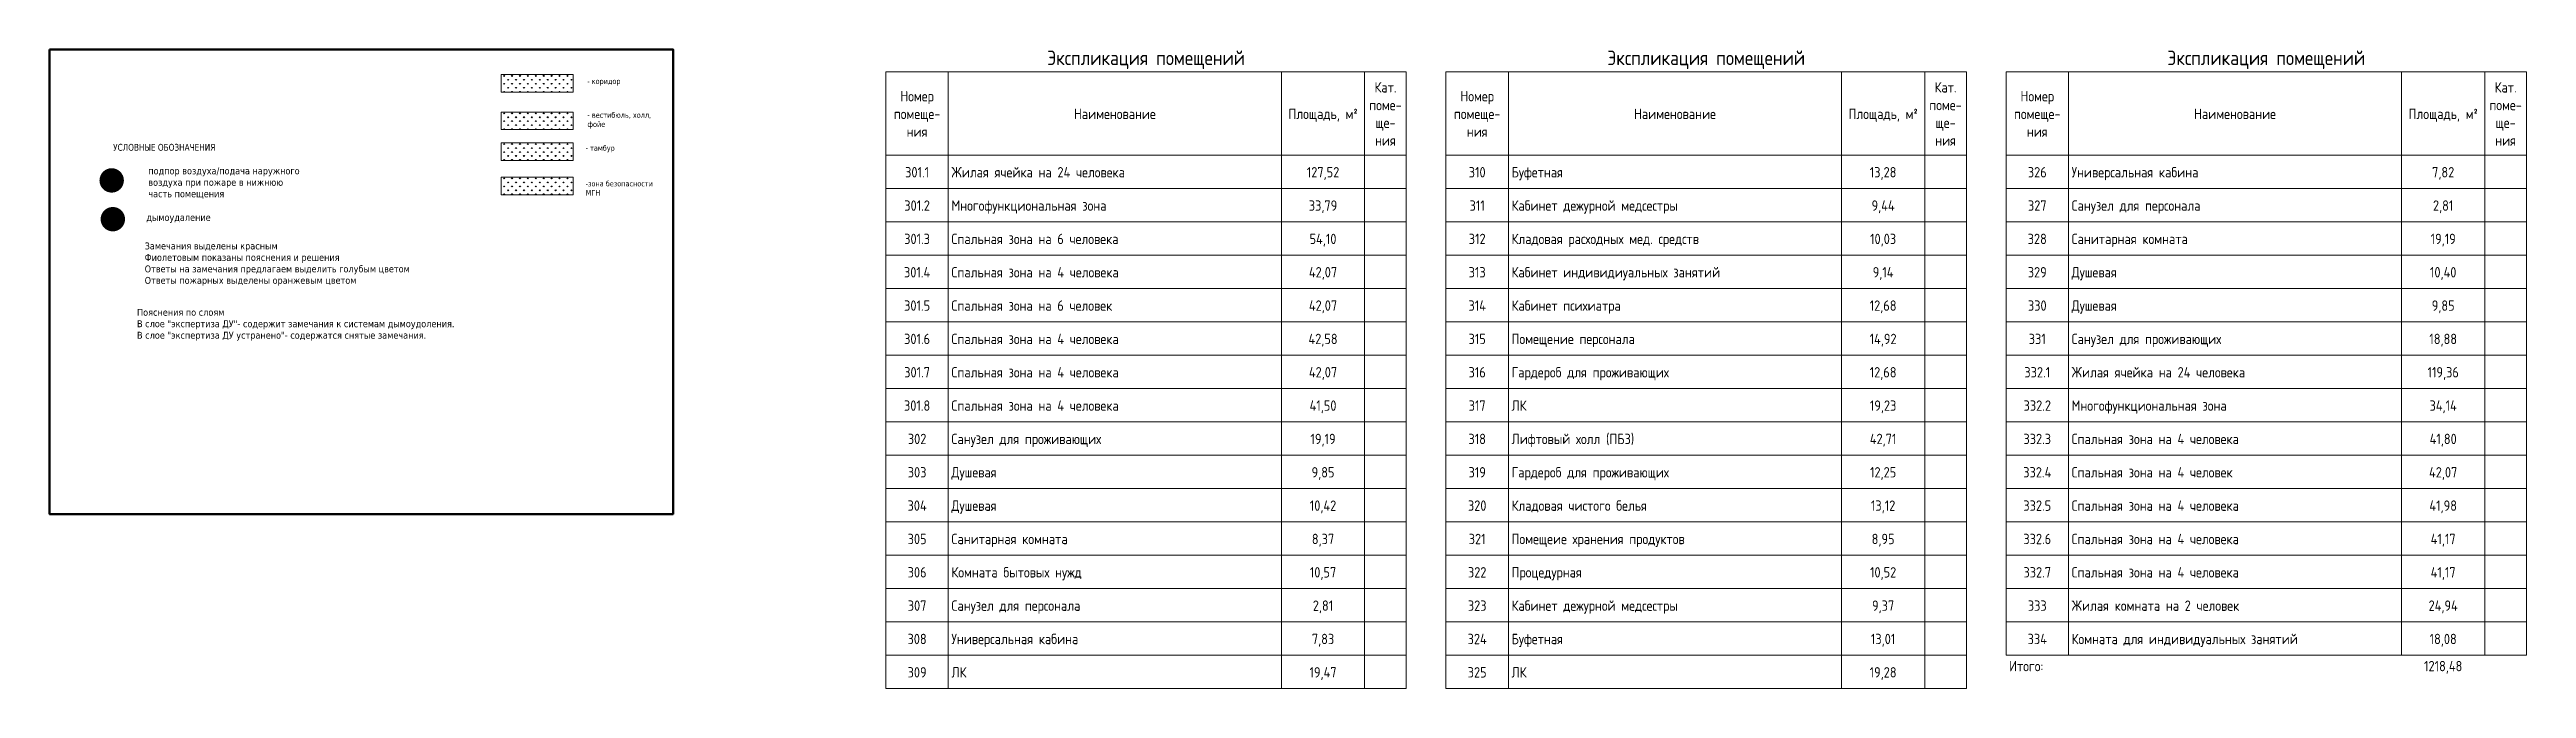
# Model space of a CAD drawing. Header units: millimetres. Extents: x -515342 to 330399, y -224905 to 507333.
# Drawn here: x -192261 to -132766, y 258049 to 273419 of the extents above; entities that cross this region are included whole.
import ezdxf

# ---------------------------------------------------------------- set-up
doc = ezdxf.new("R2010")
doc.units = ezdxf.units.MM
for name, color, linetype, lineweight in [('Графика', 7, 'Continuous', 0), ('Линии', 7, 'Continuous', 0), ('экспертиза ДУ', 1, 'Continuous', 0), ('экспертиза условные обозначения', 1, 'Continuous', 0)]:
    doc.layers.add(name, color=color, linetype=linetype, lineweight=lineweight)
doc.styles.add('GOST Common_5', font='', dxfattribs={"width": 0.9, "height": 3.5})
doc.styles.add('GOST Common_8', font='', dxfattribs={"width": 0.9, "height": 3.5})
doc.styles.add('ЭКСПЕРТИЗА', font='tahoma.ttf')
doc.styles.get('GOST Common_5').set_extended_font_data('GOST Common')
doc.styles.get('GOST Common_8').set_extended_font_data('GOST Common')

msp = doc.modelspace()

# ---------------------------------------------------------------- texts
at = {"layer": 'Графика', "line_spacing_factor": 1.022761}
for s, insert, char_height, width, attachment_point, style in [('Экспликация помещений', (-165922.4703, 273392.8689), 350, 5600.436028, 2, 'GOST Common_8'), ('Экспликация помещений', (-152469.5667, 273392.8689), 350, 5600.436028, 2, 'GOST Common_8'), ('Экспликация помещений', (-139016.6632, 273392.8689), 350, 5600.436028, 2, 'GOST Common_8'), ('Кат.\\Pпоме-\\Pще-\\Pния', (-160172.6721, 272633.5357), 250, 962.446919, 2, 'GOST Common_5'), ('Кат.\\Pпоме-\\Pще-\\Pния', (-146719.7685, 272633.5357), 250, 962.446919, 2, 'GOST Common_5'), ('Кат.\\Pпоме-\\Pще-\\Pния', (-133266.8649, 272633.5357), 250, 962.446919, 2, 'GOST Common_5'), ('Номер\\Pпомеще-\\Pния', (-171422.6721, 272420.4605), 250, 1418.025241, 2, 'GOST Common_5'), ('Наименование', (-166672.6721, 271994.3101), 250, 2353.318486, 2, 'GOST Common_5'), ('Площадь, м\\fGOST Common|b0|i0|c238|p34|;\\W.9;²', (-161672.6721, 271994.3101), 250, 2009.371938, 2, 'GOST Common_5'), ('Номер\\Pпомеще-\\Pния', (-157969.7685, 272420.4605), 250, 1418.025241, 2, 'GOST Common_5'), ('Наименование', (-153219.7685, 271994.3101), 250, 2353.318486, 2, 'GOST Common_5'), ('Площадь, м\\fGOST Common|b0|i0|c238|p34|;\\W.9;²', (-148219.7685, 271994.3101), 250, 2009.371938, 2, 'GOST Common_5'), ('Номер\\Pпомеще-\\Pния', (-144516.8649, 272420.4605), 250, 1418.025241, 2, 'GOST Common_5'), ('Наименование', (-139766.8649, 271994.3101), 250, 2353.318486, 2, 'GOST Common_5'), ('Площадь, м\\fGOST Common|b0|i0|c238|p34|;\\W.9;²', (-134766.8649, 271994.3101), 250, 2009.371938, 2, 'GOST Common_5'), ('301.1', (-171422.6721, 270591.0889), 250, 727.115071, 2, 'GOST Common_5'), ('Жилая ячейка на 24 человека', (-170597.6721, 270591.0889), 250, 4893.69562, 1, 'GOST Common_5'), ('127,52', (-161672.6721, 270591.0889), 250, 977.532294, 2, 'GOST Common_5'), ('310', (-157969.7685, 270591.0889), 250, 509.885672, 2, 'GOST Common_5'), ('Буфетная', (-157144.7685, 270591.0889), 250, 1659.39124, 1, 'GOST Common_5'), ('13,28', (-148219.7685, 270591.0889), 250, 790.473645, 2, 'GOST Common_5'), ('326', (-144516.8649, 270591.0889), 250, 561.175947, 2, 'GOST Common_5'), ('Универсальная кабина', (-143691.8649, 270591.0889), 250, 3759.275427, 1, 'GOST Common_5'), ('7,82', (-134766.8649, 270591.0889), 250, 654.705271, 2, 'GOST Common_5'), ('301.2', (-171422.6721, 269789.2482), 250, 778.405345, 2, 'GOST Common_5'), ('Многофункциональная зона', (-170597.6721, 269789.2482), 250, 4601.039347, 1, 'GOST Common_5'), ('33,79', (-161672.6721, 269789.2482), 250, 841.76392, 2, 'GOST Common_5'), ('311', (-157969.7685, 269789.2482), 250, 458.595397, 2, 'GOST Common_5'), ('Кабинет дежурной медсестры', (-157144.7685, 269789.2482), 250, 4899.72977, 1, 'GOST Common_5'), ('9,44', (-148219.7685, 269789.2482), 250, 709.012621, 2, 'GOST Common_5'), ('327', (-144516.8649, 269789.2482), 250, 561.175947, 2, 'GOST Common_5'), ('Санузел для персонала', (-143691.8649, 269789.2482), 250, 3786.429102, 1, 'GOST Common_5'), ('2,81', (-134766.8649, 269789.2482), 250, 603.414996, 2, 'GOST Common_5'), ('301.3', (-171422.6721, 268987.4075), 250, 778.405345, 2, 'GOST Common_5'), ('Спальная зона на 6 человека', (-170597.6721, 268987.4075), 250, 4800.166295, 1, 'GOST Common_5'), ('54,10', (-161672.6721, 268987.4075), 250, 817.62732, 2, 'GOST Common_5'), ('312', (-157969.7685, 268987.4075), 250, 509.885672, 2, 'GOST Common_5'), ('Кладовая расходных мед. средств', (-157144.7685, 268987.4075), 250, 5557.452116, 1, 'GOST Common_5'), ('10,03', (-148219.7685, 268987.4075), 250, 790.473645, 2, 'GOST Common_5'), ('328', (-144516.8649, 268987.4075), 250, 561.175947, 2, 'GOST Common_5'), ('Санитарная комната', (-143691.8649, 268987.4075), 250, 3545.063103, 1, 'GOST Common_5'), ('19,19', (-134766.8649, 268987.4075), 250, 739.18337, 2, 'GOST Common_5'), ('301.4', (-171422.6721, 268185.5669), 250, 805.55902, 2, 'GOST Common_5'), ('Спальная зона на 4 человека', (-170597.6721, 268185.5669), 250, 4827.31997, 1, 'GOST Common_5'), ('42,07', (-161672.6721, 268185.5669), 250, 868.917595, 2, 'GOST Common_5'), ('313', (-157969.7685, 268185.5669), 250, 509.885672, 2, 'GOST Common_5'), ('Кабинет индивидиуальных занятий', (-157144.7685, 268185.5669), 250, 5844.074239, 1, 'GOST Common_5'), ('9,14', (-148219.7685, 268185.5669), 250, 630.568671, 2, 'GOST Common_5'), ('329', (-144516.8649, 268185.5669), 250, 561.175947, 2, 'GOST Common_5'), ('Душевая', (-143691.8649, 268185.5669), 250, 1445.178916, 1, 'GOST Common_5'), ('10,40', (-134766.8649, 268185.5669), 250, 817.62732, 2, 'GOST Common_5'), ('301.5', (-171422.6721, 267383.7262), 250, 778.405345, 2, 'GOST Common_5'), ('Спальная зона на 6 человек', (-170597.6721, 267383.7262), 250, 4585.953972, 1, 'GOST Common_5'), ('42,07', (-161672.6721, 267383.7262), 250, 868.917595, 2, 'GOST Common_5'), ('314', (-157969.7685, 267383.7262), 250, 537.039347, 2, 'GOST Common_5'), ('Кабинет психиатра', (-157144.7685, 267383.7262), 250, 3279.560505, 1, 'GOST Common_5'), ('12,68', (-148219.7685, 267383.7262), 250, 790.473645, 2, 'GOST Common_5'), ('330', (-144516.8649, 267383.7262), 250, 561.175947, 2, 'GOST Common_5'), ('Душевая', (-143691.8649, 267383.7262), 250, 1445.178916, 1, 'GOST Common_5'), ('9,85', (-134766.8649, 267383.7262), 250, 654.705271, 2, 'GOST Common_5'), ('301.6', (-171422.6721, 266581.8855), 250, 778.405345, 2, 'GOST Common_5'), ('Спальная зона на 4 человека', (-170597.6721, 266581.8855), 250, 4827.31997, 1, 'GOST Common_5'), ('42,58', (-161672.6721, 266581.8855), 250, 868.917595, 2, 'GOST Common_5'), ('315', (-157969.7685, 266581.8855), 250, 509.885672, 2, 'GOST Common_5'), ('Помещение персонала', (-157144.7685, 266581.8855), 250, 3626.524128, 1, 'GOST Common_5'), ('14,92', (-148219.7685, 266581.8855), 250, 817.62732, 2, 'GOST Common_5'), ('331', (-144516.8649, 266581.8855), 250, 509.885672, 2, 'GOST Common_5'), ('Санузел для проживающих', (-143691.8649, 266581.8855), 250, 4335.536748, 1, 'GOST Common_5'), ('18,88', (-134766.8649, 266581.8855), 250, 790.473645, 2, 'GOST Common_5'), ('301.7', (-171422.6721, 265780.0448), 250, 778.405345, 2, 'GOST Common_5'), ('Спальная зона на 4 человека', (-170597.6721, 265780.0448), 250, 4827.31997, 1, 'GOST Common_5'), ('42,07', (-161672.6721, 265780.0448), 250, 868.917595, 2, 'GOST Common_5'), ('316', (-157969.7685, 265780.0448), 250, 509.885672, 2, 'GOST Common_5'), ('Гардероб для проживающих', (-157144.7685, 265780.0448), 250, 4534.663697, 1, 'GOST Common_5'), ('12,68', (-148219.7685, 265780.0448), 250, 790.473645, 2, 'GOST Common_5'), ('332.1', (-144516.8649, 265780.0448), 250, 778.405345, 2, 'GOST Common_5'), ('Жилая ячейка на 24 человека', (-143691.8649, 265780.0448), 250, 4893.69562, 1, 'GOST Common_5'), ('119,36', (-134766.8649, 265780.0448), 250, 926.242019, 2, 'GOST Common_5'), ('301.8', (-171422.6721, 264978.2041), 250, 778.405345, 2, 'GOST Common_5'), ('Спальная зона на 4 человека', (-170597.6721, 264978.2041), 250, 4827.31997, 1, 'GOST Common_5'), ('41,50', (-161672.6721, 264978.2041), 250, 817.62732, 2, 'GOST Common_5'), ('317', (-157969.7685, 264978.2041), 250, 509.885672, 2, 'GOST Common_5'), ('ЛК', (-157144.7685, 264978.2041), 250, 428.424647, 1, 'GOST Common_5'), ('19,23', (-148219.7685, 264978.2041), 250, 790.473645, 2, 'GOST Common_5'), ('332.2', (-144516.8649, 264978.2041), 250, 829.69562, 2, 'GOST Common_5'), ('Многофункциональная зона', (-143691.8649, 264978.2041), 250, 4601.039347, 1, 'GOST Common_5'), ('34,14', (-134766.8649, 264978.2041), 250, 844.780995, 2, 'GOST Common_5'), ('302', (-171422.6721, 264176.3635), 250, 561.175947, 2, 'GOST Common_5'), ('Санузел для проживающих', (-170597.6721, 264176.3635), 250, 4335.536748, 1, 'GOST Common_5'), ('19,19', (-161672.6721, 264176.3635), 250, 739.18337, 2, 'GOST Common_5'), ('318', (-157969.7685, 264176.3635), 250, 509.885672, 2, 'GOST Common_5'), ('Лифтовый холл (ПБЗ)', (-157144.7685, 264176.3635), 250, 3442.482554, 1, 'GOST Common_5'), ('42,71', (-148219.7685, 264176.3635), 250, 817.62732, 2, 'GOST Common_5'), ('332.3', (-144516.8649, 264176.3635), 250, 829.69562, 2, 'GOST Common_5'), ('Спальная зона на 4 человека', (-143691.8649, 264176.3635), 250, 4827.31997, 1, 'GOST Common_5'), ('41,80', (-134766.8649, 264176.3635), 250, 817.62732, 2, 'GOST Common_5'), ('303', (-171422.6721, 263374.5228), 250, 561.175947, 2, 'GOST Common_5'), ('Душевая', (-170597.6721, 263374.5228), 250, 1445.178916, 1, 'GOST Common_5'), ('9,85', (-161672.6721, 263374.5228), 250, 654.705271, 2, 'GOST Common_5'), ('319', (-157969.7685, 263374.5228), 250, 509.885672, 2, 'GOST Common_5'), ('Гардероб для проживающих', (-157144.7685, 263374.5228), 250, 4534.663697, 1, 'GOST Common_5'), ('12,25', (-148219.7685, 263374.5228), 250, 790.473645, 2, 'GOST Common_5'), ('332.4', (-144516.8649, 263374.5228), 250, 856.849295, 2, 'GOST Common_5'), ('Спальная зона на 4 человек', (-143691.8649, 263374.5228), 250, 4613.107647, 1, 'GOST Common_5'), ('42,07', (-134766.8649, 263374.5228), 250, 868.917595, 2, 'GOST Common_5'), ('304', (-171422.6721, 262572.6821), 250, 588.329621, 2, 'GOST Common_5'), ('Душевая', (-170597.6721, 262572.6821), 250, 1445.178916, 1, 'GOST Common_5'), ('10,42', (-161672.6721, 262572.6821), 250, 817.62732, 2, 'GOST Common_5'), ('320', (-157969.7685, 262572.6821), 250, 561.175947, 2, 'GOST Common_5'), ('Кладовая чистого белья', (-157144.7685, 262572.6821), 250, 4039.8634, 1, 'GOST Common_5'), ('13,12', (-148219.7685, 262572.6821), 250, 739.18337, 2, 'GOST Common_5'), ('332.5', (-144516.8649, 262572.6821), 250, 829.69562, 2, 'GOST Common_5'), ('Спальная зона на 4 человека', (-143691.8649, 262572.6821), 250, 4827.31997, 1, 'GOST Common_5'), ('41,98', (-134766.8649, 262572.6821), 250, 817.62732, 2, 'GOST Common_5'), ('305', (-171422.6721, 261770.8414), 250, 561.175947, 2, 'GOST Common_5'), ('Санитарная комната', (-170597.6721, 261770.8414), 250, 3545.063103, 1, 'GOST Common_5'), ('8,37', (-161672.6721, 261770.8414), 250, 654.705271, 2, 'GOST Common_5'), ('321', (-157969.7685, 261770.8414), 250, 509.885672, 2, 'GOST Common_5'), ('Помещеие хранения продуктов', (-157144.7685, 261770.8414), 250, 5080.754269, 1, 'GOST Common_5'), ('8,95', (-148219.7685, 261770.8414), 250, 654.705271, 2, 'GOST Common_5'), ('332.6', (-144516.8649, 261770.8414), 250, 829.69562, 2, 'GOST Common_5'), ('Спальная зона на 4 человека', (-143691.8649, 261770.8414), 250, 4827.31997, 1, 'GOST Common_5'), ('41,17', (-134766.8649, 261770.8414), 250, 766.337045, 2, 'GOST Common_5'), ('306', (-171422.6721, 260969.0008), 250, 561.175947, 2, 'GOST Common_5'), ('Комната бытовых нужд', (-170597.6721, 260969.0008), 250, 3879.958426, 1, 'GOST Common_5'), ('10,57', (-161672.6721, 260969.0008), 250, 790.473645, 2, 'GOST Common_5'), ('322', (-157969.7685, 260969.0008), 250, 561.175947, 2, 'GOST Common_5'), ('Процедурная', (-157144.7685, 260969.0008), 250, 2139.106162, 1, 'GOST Common_5'), ('10,52', (-148219.7685, 260969.0008), 250, 790.473645, 2, 'GOST Common_5'), ('332.7', (-144516.8649, 260969.0008), 250, 829.69562, 2, 'GOST Common_5'), ('Спальная зона на 4 человека', (-143691.8649, 260969.0008), 250, 4827.31997, 1, 'GOST Common_5'), ('41,17', (-134766.8649, 260969.0008), 250, 766.337045, 2, 'GOST Common_5'), ('307', (-171422.6721, 260167.1601), 250, 561.175947, 2, 'GOST Common_5'), ('Санузел для персонала', (-170597.6721, 260167.1601), 250, 3786.429102, 1, 'GOST Common_5'), ('2,81', (-161672.6721, 260167.1601), 250, 603.414996, 2, 'GOST Common_5'), ('323', (-157969.7685, 260167.1601), 250, 561.175947, 2, 'GOST Common_5'), ('Кабинет дежурной медсестры', (-157144.7685, 260167.1601), 250, 4899.72977, 1, 'GOST Common_5'), ('9,37', (-148219.7685, 260167.1601), 250, 654.705271, 2, 'GOST Common_5'), ('333', (-144516.8649, 260167.1601), 250, 561.175947, 2, 'GOST Common_5'), ('Жилая комната на 2 человек', (-143691.8649, 260167.1601), 250, 4760.944321, 1, 'GOST Common_5'), ('24,94', (-134766.8649, 260167.1601), 250, 896.071269, 2, 'GOST Common_5'), ('308', (-171422.6721, 259365.3194), 250, 561.175947, 2, 'GOST Common_5'), ('Универсальная кабина', (-170597.6721, 259365.3194), 250, 3759.275427, 1, 'GOST Common_5'), ('7,83', (-161672.6721, 259365.3194), 250, 654.705271, 2, 'GOST Common_5'), ('324', (-157969.7685, 259365.3194), 250, 588.329621, 2, 'GOST Common_5'), ('Буфетная', (-157144.7685, 259365.3194), 250, 1659.39124, 1, 'GOST Common_5'), ('13,01', (-148219.7685, 259365.3194), 250, 739.18337, 2, 'GOST Common_5'), ('334', (-144516.8649, 259365.3194), 250, 588.329621, 2, 'GOST Common_5'), ('Комната для индивидуальных занятий', (-143691.8649, 259365.3194), 250, 6366.028211, 1, 'GOST Common_5'), ('18,08', (-134766.8649, 259365.3194), 250, 790.473645, 2, 'GOST Common_5'), ('309', (-171422.6721, 258563.4787), 250, 561.175947, 2, 'GOST Common_5'), ('ЛК', (-170597.6721, 258563.4787), 250, 428.424647, 1, 'GOST Common_5'), ('19,47', (-161672.6721, 258563.4787), 250, 817.62732, 2, 'GOST Common_5'), ('325', (-157969.7685, 258563.4787), 250, 561.175947, 2, 'GOST Common_5'), ('ЛК', (-157144.7685, 258563.4787), 250, 428.424647, 1, 'GOST Common_5'), ('19,28', (-148219.7685, 258563.4787), 250, 790.473645, 2, 'GOST Common_5'), ('Итого:', (-145191.8649, 258713.8239), 250, 1098.215293, 1, 'GOST Common_5'), ('1218,48', (-134766.8649, 258713.8239), 250, 1140.454343, 2, 'GOST Common_5')]:
    msp.add_mtext(s, dxfattribs=dict(at, insert=insert, char_height=char_height, width=width, attachment_point=attachment_point, style=style))
at = {"layer": 'экспертиза условные обозначения', "color": 1, "ltscale": 100, "char_height": 132.418295, "attachment_point": 1}
for s, insert, width in [('{\\fTahoma|b0|i0|c204|p32;- коридор}', (-179345.6496, 272721.3495), 1727.46843), ('{\\fTahoma|b0|i0|c204|p34;- вестибюль, холл, \\Pфойе}', (-179340.7513, 271908.5373), 2874.88981), ('{\\fTahoma|b0|i0|c204|p32;- тамбур}', (-179383.3095, 271114.5754), 1727.46843), ('{\\fTahoma|b0|i0|c204|p34;-зона безопасности МГН}', (-179383.3095, 270259.2886), 1727.46843)]:
    msp.add_mtext(s, dxfattribs=dict(at, insert=insert, width=width))
at = {"layer": 'экспертиза условные обозначения', "ltscale": 100, "insert": (-190733.8846, 271149.0293), "char_height": 165.522868, "width": 13060.842646, "attachment_point": 1, "style": 'ЭКСПЕРТИЗА'}
msp.add_mtext('{\\fTahoma|b0|i0|c204|p32;\\W0.9;\\C9;УСЛОВНЫЕ ОБОЗНАЧЕНИЯ}', dxfattribs=at)
at = {"layer": 'экспертиза условные обозначения', "color": 1, "ltscale": 100, "char_height": 165.522868, "attachment_point": 1, "style": 'ЭКСПЕРТИЗА'}
for s, insert, width in [('подпор воздуха/подача наружного воздуха при пожаре в нижнюю часть помещения ', (-189889.6656, 270582.1418), 3735.37303), ('дымоудаление  ', (-189936.5238, 269462.3236), 3640.242005), ('{\\fTahoma|b0|i0|c204|p32;Замечания выделены красным\\P\\C6;Фиолетовым показаны пояснения и решения\\C2;\\P\\C4;Ответы на замечания предлагаем выделить голубым цветом\\P\\C30;Ответы пожарных выделены оранжевым цветом}', (-189976.2959, 268776.2395), 7259.305162), ('{\\C7;Пояснения по слоям\\P}В слое "экспертиза ДУ"- содержит замечания к системам дымоудоления.\\P{\\C3;В слое "экспертиза ДУ устранено"- содержатся снятые замечания.}', (-190159.921, 267180.7497), 7259.305162)]:
    msp.add_mtext(s, dxfattribs=dict(at, insert=insert, width=width))

# ---------------------------------------------------------------- hatches: boundary and pattern name
at = {"layer": 'экспертиза ДУ', "lineweight": 0}
h = msp.add_hatch(color=5, dxfattribs=at)
edge = h.paths.add_edge_path()
edge.add_arc((-190768.4388, 270269.5341), 293.5661, 0, 360)
h = msp.add_hatch(color=30, dxfattribs=at)
edge = h.paths.add_edge_path()
edge.add_arc((-190741.2029, 269337.6013), 293.5661, 0, 360)
at = {"layer": 'экспертиза условные обозначения', "lineweight": 0}
h = msp.add_hatch(dxfattribs=at)
h.set_pattern_fill('GRASS', color=3, scale=5.296732, style=0)
h.set_pattern_definition([(90, (-115796.43, 285234.77), (-95.13202, 95.13202), [25.22569, -165.03835]), (45, (-115796.43, 285234.77), (-95.13202, 95.13202), [25.22569, -109.3113]), (135, (-115796.43, 285234.77), (-95.13202, -95.13202), [25.22569, -109.3113])])
h.paths.add_polyline_path([(-181412.4736, 272814.476), (-179684.7827, 272814.476), (-179684.7827, 272391.8107), (-181412.4736, 272391.8107)])
h = msp.add_hatch(dxfattribs=at)
h.set_pattern_fill('GRASS', color=6, scale=5.296732, style=0)
h.set_pattern_definition([(90, (-115796.43, 284335.56), (-95.13202, 95.13202), [25.22569, -165.03835]), (45, (-115796.43, 284335.56), (-95.13202, 95.13202), [25.22569, -109.3113]), (135, (-115796.43, 284335.56), (-95.13202, -95.13202), [25.22569, -109.3113])])
h.paths.add_polyline_path([(-181412.4736, 271915.2636), (-179684.7827, 271915.2636), (-179684.7827, 271492.5983), (-181412.4736, 271492.5983)])
h = msp.add_hatch(dxfattribs=at)
h.set_pattern_fill('GRASS', color=4, scale=5.296732, style=0)
h.set_pattern_definition([(90, (-115796.43, 283595.56), (-95.13202, 95.13202), [25.22569, -165.03835]), (45, (-115796.43, 283595.56), (-95.13202, 95.13202), [25.22569, -109.3113]), (135, (-115796.43, 283595.56), (-95.13202, -95.13202), [25.22569, -109.3113])])
h.paths.add_polyline_path([(-181412.4736, 271175.27), (-179684.7827, 271175.27), (-179684.7827, 270752.6048), (-181412.4736, 270752.6048)])
h = msp.add_hatch(dxfattribs=at)
h.set_pattern_fill('GRASS', color=30, scale=5.296732, style=0)
h.set_pattern_definition([(90, (-115796.43, 282769.4), (-95.13202, 95.13202), [25.22569, -165.03835]), (45, (-115796.43, 282769.4), (-95.13202, 95.13202), [25.22569, -109.3113]), (135, (-115796.43, 282769.4), (-95.13202, -95.13202), [25.22569, -109.3113])])
h.paths.add_polyline_path([(-181412.4736, 270349.1033), (-179684.7827, 270349.1033), (-179684.7827, 269926.438), (-181412.4736, 269926.438)])

# ---------------------------------------------------------------- linework, layer by layer
at = {"layer": 'Линии'}
for p, q in [((-172172.6721, 272882.979), (-172172.6721, 270878.3773)), ((-172172.6721, 272882.979), (-159672.2685, 272882.979)), ((-170672.6721, 272882.979), (-170672.6721, 270878.3773)), ((-162672.6721, 272882.979), (-162672.6721, 270878.3773)), ((-160672.6721, 272882.979), (-160672.6721, 270878.3773)), ((-159672.6721, 272882.979), (-159672.6721, 270878.3773)), ((-158719.7685, 272882.979), (-158719.7685, 270878.3773)), ((-158719.7685, 272882.979), (-146219.3649, 272882.979)), ((-157219.7685, 272882.979), (-157219.7685, 270878.3773)), ((-149219.7685, 272882.979), (-149219.7685, 270878.3773)), ((-147219.7685, 272882.979), (-147219.7685, 270878.3773)), ((-146219.7685, 272882.979), (-146219.7685, 270878.3773)), ((-145266.8649, 272882.979), (-145266.8649, 270878.3773)), ((-145266.8649, 272882.979), (-132766.4614, 272882.979)), ((-143766.8649, 272882.979), (-143766.8649, 270878.3773)), ((-135766.8649, 272882.979), (-135766.8649, 270878.3773)), ((-133766.8649, 272882.979), (-133766.8649, 270878.3773)), ((-132766.8649, 272882.979), (-132766.8649, 270878.3773)), ((-170672.6721, 270878.3773), (-172172.6721, 270878.3773)), ((-172172.6721, 270878.3773), (-172172.6721, 270076.5367)), ((-162672.6721, 270878.3773), (-170672.6721, 270878.3773)), ((-170672.6721, 270878.3773), (-170672.6721, 270076.5367)), ((-160672.6721, 270878.3773), (-162672.6721, 270878.3773)), ((-162672.6721, 270878.3773), (-162672.6721, 270076.5367)), ((-159672.6721, 270878.3773), (-160672.6721, 270878.3773)), ((-160672.6721, 270878.3773), (-160672.6721, 270076.5367)), ((-159672.6721, 270878.3773), (-159672.6721, 270076.5367)), ((-157219.7685, 270878.3773), (-158719.7685, 270878.3773)), ((-158719.7685, 270878.3773), (-158719.7685, 270076.5367)), ((-149219.7685, 270878.3773), (-157219.7685, 270878.3773)), ((-157219.7685, 270878.3773), (-157219.7685, 270076.5367)), ((-147219.7685, 270878.3773), (-149219.7685, 270878.3773)), ((-149219.7685, 270878.3773), (-149219.7685, 270076.5367)), ((-146219.7685, 270878.3773), (-147219.7685, 270878.3773)), ((-147219.7685, 270878.3773), (-147219.7685, 270076.5367)), ((-146219.7685, 270878.3773), (-146219.7685, 270076.5367)), ((-143766.8649, 270878.3773), (-145266.8649, 270878.3773)), ((-145266.8649, 270878.3773), (-145266.8649, 270076.5367)), ((-135766.8649, 270878.3773), (-143766.8649, 270878.3773)), ((-143766.8649, 270878.3773), (-143766.8649, 270076.5367)), ((-133766.8649, 270878.3773), (-135766.8649, 270878.3773)), ((-135766.8649, 270878.3773), (-135766.8649, 270076.5367)), ((-132766.8649, 270878.3773), (-133766.8649, 270878.3773)), ((-133766.8649, 270878.3773), (-133766.8649, 270076.5367)), ((-132766.8649, 270878.3773), (-132766.8649, 270076.5367)), ((-170672.6721, 270076.5367), (-172172.6721, 270076.5367)), ((-172172.6721, 270076.5367), (-172172.6721, 269274.696)), ((-162672.6721, 270076.5367), (-170672.6721, 270076.5367)), ((-170672.6721, 270076.5367), (-170672.6721, 269274.696)), ((-160672.6721, 270076.5367), (-162672.6721, 270076.5367)), ((-162672.6721, 270076.5367), (-162672.6721, 269274.696)), ((-159672.6721, 270076.5367), (-160672.6721, 270076.5367)), ((-160672.6721, 270076.5367), (-160672.6721, 269274.696)), ((-159672.6721, 270076.5367), (-159672.6721, 269274.696)), ((-157219.7685, 270076.5367), (-158719.7685, 270076.5367)), ((-158719.7685, 270076.5367), (-158719.7685, 269274.696)), ((-149219.7685, 270076.5367), (-157219.7685, 270076.5367)), ((-157219.7685, 270076.5367), (-157219.7685, 269274.696)), ((-147219.7685, 270076.5367), (-149219.7685, 270076.5367)), ((-149219.7685, 270076.5367), (-149219.7685, 269274.696)), ((-146219.7685, 270076.5367), (-147219.7685, 270076.5367)), ((-147219.7685, 270076.5367), (-147219.7685, 269274.696)), ((-146219.7685, 270076.5367), (-146219.7685, 269274.696)), ((-143766.8649, 270076.5367), (-145266.8649, 270076.5367)), ((-145266.8649, 270076.5367), (-145266.8649, 269274.696)), ((-135766.8649, 270076.5367), (-143766.8649, 270076.5367)), ((-143766.8649, 270076.5367), (-143766.8649, 269274.696)), ((-133766.8649, 270076.5367), (-135766.8649, 270076.5367)), ((-135766.8649, 270076.5367), (-135766.8649, 269274.696)), ((-132766.8649, 270076.5367), (-133766.8649, 270076.5367)), ((-133766.8649, 270076.5367), (-133766.8649, 269274.696)), ((-132766.8649, 270076.5367), (-132766.8649, 269274.696)), ((-170672.6721, 269274.696), (-172172.6721, 269274.696)), ((-172172.6721, 269274.696), (-172172.6721, 268472.8553)), ((-162672.6721, 269274.696), (-170672.6721, 269274.696)), ((-170672.6721, 269274.696), (-170672.6721, 268472.8553)), ((-160672.6721, 269274.696), (-162672.6721, 269274.696)), ((-162672.6721, 269274.696), (-162672.6721, 268472.8553)), ((-159672.6721, 269274.696), (-160672.6721, 269274.696)), ((-160672.6721, 269274.696), (-160672.6721, 268472.8553)), ((-159672.6721, 269274.696), (-159672.6721, 268472.8553)), ((-157219.7685, 269274.696), (-158719.7685, 269274.696)), ((-158719.7685, 269274.696), (-158719.7685, 268472.8553)), ((-149219.7685, 269274.696), (-157219.7685, 269274.696)), ((-157219.7685, 269274.696), (-157219.7685, 268472.8553)), ((-147219.7685, 269274.696), (-149219.7685, 269274.696)), ((-149219.7685, 269274.696), (-149219.7685, 268472.8553)), ((-146219.7685, 269274.696), (-147219.7685, 269274.696)), ((-147219.7685, 269274.696), (-147219.7685, 268472.8553)), ((-146219.7685, 269274.696), (-146219.7685, 268472.8553)), ((-143766.8649, 269274.696), (-145266.8649, 269274.696)), ((-145266.8649, 269274.696), (-145266.8649, 268472.8553)), ((-135766.8649, 269274.696), (-143766.8649, 269274.696)), ((-143766.8649, 269274.696), (-143766.8649, 268472.8553)), ((-133766.8649, 269274.696), (-135766.8649, 269274.696)), ((-135766.8649, 269274.696), (-135766.8649, 268472.8553)), ((-132766.8649, 269274.696), (-133766.8649, 269274.696)), ((-133766.8649, 269274.696), (-133766.8649, 268472.8553)), ((-132766.8649, 269274.696), (-132766.8649, 268472.8553)), ((-170672.6721, 268472.8553), (-172172.6721, 268472.8553)), ((-172172.6721, 268472.8553), (-172172.6721, 267671.0146)), ((-162672.6721, 268472.8553), (-170672.6721, 268472.8553)), ((-170672.6721, 268472.8553), (-170672.6721, 267671.0146)), ((-160672.6721, 268472.8553), (-162672.6721, 268472.8553)), ((-162672.6721, 268472.8553), (-162672.6721, 267671.0146)), ((-159672.6721, 268472.8553), (-160672.6721, 268472.8553)), ((-160672.6721, 268472.8553), (-160672.6721, 267671.0146)), ((-159672.6721, 268472.8553), (-159672.6721, 267671.0146)), ((-157219.7685, 268472.8553), (-158719.7685, 268472.8553)), ((-158719.7685, 268472.8553), (-158719.7685, 267671.0146)), ((-149219.7685, 268472.8553), (-157219.7685, 268472.8553)), ((-157219.7685, 268472.8553), (-157219.7685, 267671.0146)), ((-147219.7685, 268472.8553), (-149219.7685, 268472.8553)), ((-149219.7685, 268472.8553), (-149219.7685, 267671.0146)), ((-146219.7685, 268472.8553), (-147219.7685, 268472.8553)), ((-147219.7685, 268472.8553), (-147219.7685, 267671.0146)), ((-146219.7685, 268472.8553), (-146219.7685, 267671.0146)), ((-143766.8649, 268472.8553), (-145266.8649, 268472.8553)), ((-145266.8649, 268472.8553), (-145266.8649, 267671.0146)), ((-135766.8649, 268472.8553), (-143766.8649, 268472.8553)), ((-143766.8649, 268472.8553), (-143766.8649, 267671.0146)), ((-133766.8649, 268472.8553), (-135766.8649, 268472.8553)), ((-135766.8649, 268472.8553), (-135766.8649, 267671.0146)), ((-132766.8649, 268472.8553), (-133766.8649, 268472.8553)), ((-133766.8649, 268472.8553), (-133766.8649, 267671.0146)), ((-132766.8649, 268472.8553), (-132766.8649, 267671.0146)), ((-170672.6721, 267671.0146), (-172172.6721, 267671.0146)), ((-172172.6721, 267671.0146), (-172172.6721, 266869.174)), ((-162672.6721, 267671.0146), (-170672.6721, 267671.0146)), ((-170672.6721, 267671.0146), (-170672.6721, 266869.174)), ((-160672.6721, 267671.0146), (-162672.6721, 267671.0146)), ((-162672.6721, 267671.0146), (-162672.6721, 266869.174)), ((-159672.6721, 267671.0146), (-160672.6721, 267671.0146)), ((-160672.6721, 267671.0146), (-160672.6721, 266869.174)), ((-159672.6721, 267671.0146), (-159672.6721, 266869.174)), ((-157219.7685, 267671.0146), (-158719.7685, 267671.0146)), ((-158719.7685, 267671.0146), (-158719.7685, 266869.174)), ((-149219.7685, 267671.0146), (-157219.7685, 267671.0146)), ((-157219.7685, 267671.0146), (-157219.7685, 266869.174)), ((-147219.7685, 267671.0146), (-149219.7685, 267671.0146)), ((-149219.7685, 267671.0146), (-149219.7685, 266869.174)), ((-146219.7685, 267671.0146), (-147219.7685, 267671.0146)), ((-147219.7685, 267671.0146), (-147219.7685, 266869.174)), ((-146219.7685, 267671.0146), (-146219.7685, 266869.174)), ((-143766.8649, 267671.0146), (-145266.8649, 267671.0146)), ((-145266.8649, 267671.0146), (-145266.8649, 266869.174)), ((-135766.8649, 267671.0146), (-143766.8649, 267671.0146)), ((-143766.8649, 267671.0146), (-143766.8649, 266869.174)), ((-133766.8649, 267671.0146), (-135766.8649, 267671.0146)), ((-135766.8649, 267671.0146), (-135766.8649, 266869.174)), ((-132766.8649, 267671.0146), (-133766.8649, 267671.0146)), ((-133766.8649, 267671.0146), (-133766.8649, 266869.174)), ((-132766.8649, 267671.0146), (-132766.8649, 266869.174)), ((-170672.6721, 266869.174), (-172172.6721, 266869.174)), ((-172172.6721, 266869.174), (-172172.6721, 266067.3333)), ((-162672.6721, 266869.174), (-170672.6721, 266869.174)), ((-170672.6721, 266869.174), (-170672.6721, 266067.3333)), ((-160672.6721, 266869.174), (-162672.6721, 266869.174)), ((-162672.6721, 266869.174), (-162672.6721, 266067.3333)), ((-159672.6721, 266869.174), (-160672.6721, 266869.174)), ((-160672.6721, 266869.174), (-160672.6721, 266067.3333)), ((-159672.6721, 266869.174), (-159672.6721, 266067.3333)), ((-157219.7685, 266869.174), (-158719.7685, 266869.174)), ((-158719.7685, 266869.174), (-158719.7685, 266067.3333)), ((-149219.7685, 266869.174), (-157219.7685, 266869.174)), ((-157219.7685, 266869.174), (-157219.7685, 266067.3333)), ((-147219.7685, 266869.174), (-149219.7685, 266869.174)), ((-149219.7685, 266869.174), (-149219.7685, 266067.3333)), ((-146219.7685, 266869.174), (-147219.7685, 266869.174)), ((-147219.7685, 266869.174), (-147219.7685, 266067.3333)), ((-146219.7685, 266869.174), (-146219.7685, 266067.3333)), ((-143766.8649, 266869.174), (-145266.8649, 266869.174)), ((-145266.8649, 266869.174), (-145266.8649, 266067.3333)), ((-135766.8649, 266869.174), (-143766.8649, 266869.174)), ((-143766.8649, 266869.174), (-143766.8649, 266067.3333)), ((-133766.8649, 266869.174), (-135766.8649, 266869.174)), ((-135766.8649, 266869.174), (-135766.8649, 266067.3333)), ((-132766.8649, 266869.174), (-133766.8649, 266869.174)), ((-133766.8649, 266869.174), (-133766.8649, 266067.3333)), ((-132766.8649, 266869.174), (-132766.8649, 266067.3333)), ((-170672.6721, 266067.3333), (-172172.6721, 266067.3333)), ((-172172.6721, 266067.3333), (-172172.6721, 265265.4926)), ((-162672.6721, 266067.3333), (-170672.6721, 266067.3333)), ((-170672.6721, 266067.3333), (-170672.6721, 265265.4926)), ((-160672.6721, 266067.3333), (-162672.6721, 266067.3333)), ((-162672.6721, 266067.3333), (-162672.6721, 265265.4926)), ((-159672.6721, 266067.3333), (-160672.6721, 266067.3333)), ((-160672.6721, 266067.3333), (-160672.6721, 265265.4926)), ((-159672.6721, 266067.3333), (-159672.6721, 265265.4926)), ((-157219.7685, 266067.3333), (-158719.7685, 266067.3333)), ((-158719.7685, 266067.3333), (-158719.7685, 265265.4926)), ((-149219.7685, 266067.3333), (-157219.7685, 266067.3333)), ((-157219.7685, 266067.3333), (-157219.7685, 265265.4926)), ((-147219.7685, 266067.3333), (-149219.7685, 266067.3333)), ((-149219.7685, 266067.3333), (-149219.7685, 265265.4926)), ((-146219.7685, 266067.3333), (-147219.7685, 266067.3333)), ((-147219.7685, 266067.3333), (-147219.7685, 265265.4926)), ((-146219.7685, 266067.3333), (-146219.7685, 265265.4926)), ((-143766.8649, 266067.3333), (-145266.8649, 266067.3333)), ((-145266.8649, 266067.3333), (-145266.8649, 265265.4926)), ((-135766.8649, 266067.3333), (-143766.8649, 266067.3333)), ((-143766.8649, 266067.3333), (-143766.8649, 265265.4926)), ((-133766.8649, 266067.3333), (-135766.8649, 266067.3333)), ((-135766.8649, 266067.3333), (-135766.8649, 265265.4926)), ((-132766.8649, 266067.3333), (-133766.8649, 266067.3333)), ((-133766.8649, 266067.3333), (-133766.8649, 265265.4926)), ((-132766.8649, 266067.3333), (-132766.8649, 265265.4926)), ((-170672.6721, 265265.4926), (-172172.6721, 265265.4926)), ((-172172.6721, 265265.4926), (-172172.6721, 264463.6519)), ((-162672.6721, 265265.4926), (-170672.6721, 265265.4926)), ((-170672.6721, 265265.4926), (-170672.6721, 264463.6519)), ((-160672.6721, 265265.4926), (-162672.6721, 265265.4926)), ((-162672.6721, 265265.4926), (-162672.6721, 264463.6519)), ((-159672.6721, 265265.4926), (-160672.6721, 265265.4926)), ((-160672.6721, 265265.4926), (-160672.6721, 264463.6519)), ((-159672.6721, 265265.4926), (-159672.6721, 264463.6519)), ((-157219.7685, 265265.4926), (-158719.7685, 265265.4926)), ((-158719.7685, 265265.4926), (-158719.7685, 264463.6519)), ((-149219.7685, 265265.4926), (-157219.7685, 265265.4926)), ((-157219.7685, 265265.4926), (-157219.7685, 264463.6519)), ((-147219.7685, 265265.4926), (-149219.7685, 265265.4926)), ((-149219.7685, 265265.4926), (-149219.7685, 264463.6519)), ((-146219.7685, 265265.4926), (-147219.7685, 265265.4926)), ((-147219.7685, 265265.4926), (-147219.7685, 264463.6519)), ((-146219.7685, 265265.4926), (-146219.7685, 264463.6519)), ((-143766.8649, 265265.4926), (-145266.8649, 265265.4926)), ((-145266.8649, 265265.4926), (-145266.8649, 264463.6519)), ((-135766.8649, 265265.4926), (-143766.8649, 265265.4926)), ((-143766.8649, 265265.4926), (-143766.8649, 264463.6519)), ((-133766.8649, 265265.4926), (-135766.8649, 265265.4926)), ((-135766.8649, 265265.4926), (-135766.8649, 264463.6519)), ((-132766.8649, 265265.4926), (-133766.8649, 265265.4926)), ((-133766.8649, 265265.4926), (-133766.8649, 264463.6519)), ((-132766.8649, 265265.4926), (-132766.8649, 264463.6519)), ((-170672.6721, 264463.6519), (-172172.6721, 264463.6519)), ((-172172.6721, 264463.6519), (-172172.6721, 263661.8113)), ((-162672.6721, 264463.6519), (-170672.6721, 264463.6519)), ((-170672.6721, 264463.6519), (-170672.6721, 263661.8113)), ((-160672.6721, 264463.6519), (-162672.6721, 264463.6519)), ((-162672.6721, 264463.6519), (-162672.6721, 263661.8113)), ((-159672.6721, 264463.6519), (-160672.6721, 264463.6519)), ((-160672.6721, 264463.6519), (-160672.6721, 263661.8113)), ((-159672.6721, 264463.6519), (-159672.6721, 263661.8113)), ((-157219.7685, 264463.6519), (-158719.7685, 264463.6519)), ((-158719.7685, 264463.6519), (-158719.7685, 263661.8113)), ((-149219.7685, 264463.6519), (-157219.7685, 264463.6519)), ((-157219.7685, 264463.6519), (-157219.7685, 263661.8113)), ((-147219.7685, 264463.6519), (-149219.7685, 264463.6519)), ((-149219.7685, 264463.6519), (-149219.7685, 263661.8113)), ((-146219.7685, 264463.6519), (-147219.7685, 264463.6519)), ((-147219.7685, 264463.6519), (-147219.7685, 263661.8113)), ((-146219.7685, 264463.6519), (-146219.7685, 263661.8113)), ((-143766.8649, 264463.6519), (-145266.8649, 264463.6519)), ((-145266.8649, 264463.6519), (-145266.8649, 263661.8113)), ((-135766.8649, 264463.6519), (-143766.8649, 264463.6519)), ((-143766.8649, 264463.6519), (-143766.8649, 263661.8113)), ((-133766.8649, 264463.6519), (-135766.8649, 264463.6519)), ((-135766.8649, 264463.6519), (-135766.8649, 263661.8113)), ((-132766.8649, 264463.6519), (-133766.8649, 264463.6519)), ((-133766.8649, 264463.6519), (-133766.8649, 263661.8113)), ((-132766.8649, 264463.6519), (-132766.8649, 263661.8113)), ((-170672.6721, 263661.8113), (-172172.6721, 263661.8113)), ((-172172.6721, 263661.8113), (-172172.6721, 262859.9706)), ((-162672.6721, 263661.8113), (-170672.6721, 263661.8113)), ((-170672.6721, 263661.8113), (-170672.6721, 262859.9706)), ((-160672.6721, 263661.8113), (-162672.6721, 263661.8113)), ((-162672.6721, 263661.8113), (-162672.6721, 262859.9706)), ((-159672.6721, 263661.8113), (-160672.6721, 263661.8113)), ((-160672.6721, 263661.8113), (-160672.6721, 262859.9706)), ((-159672.6721, 263661.8113), (-159672.6721, 262859.9706)), ((-157219.7685, 263661.8113), (-158719.7685, 263661.8113)), ((-158719.7685, 263661.8113), (-158719.7685, 262859.9706)), ((-149219.7685, 263661.8113), (-157219.7685, 263661.8113)), ((-157219.7685, 263661.8113), (-157219.7685, 262859.9706)), ((-147219.7685, 263661.8113), (-149219.7685, 263661.8113)), ((-149219.7685, 263661.8113), (-149219.7685, 262859.9706)), ((-146219.7685, 263661.8113), (-147219.7685, 263661.8113)), ((-147219.7685, 263661.8113), (-147219.7685, 262859.9706)), ((-146219.7685, 263661.8113), (-146219.7685, 262859.9706)), ((-143766.8649, 263661.8113), (-145266.8649, 263661.8113)), ((-145266.8649, 263661.8113), (-145266.8649, 262859.9706)), ((-135766.8649, 263661.8113), (-143766.8649, 263661.8113)), ((-143766.8649, 263661.8113), (-143766.8649, 262859.9706)), ((-133766.8649, 263661.8113), (-135766.8649, 263661.8113)), ((-135766.8649, 263661.8113), (-135766.8649, 262859.9706)), ((-132766.8649, 263661.8113), (-133766.8649, 263661.8113)), ((-133766.8649, 263661.8113), (-133766.8649, 262859.9706)), ((-132766.8649, 263661.8113), (-132766.8649, 262859.9706)), ((-170672.6721, 262859.9706), (-172172.6721, 262859.9706)), ((-172172.6721, 262859.9706), (-172172.6721, 262058.1299)), ((-162672.6721, 262859.9706), (-170672.6721, 262859.9706)), ((-170672.6721, 262859.9706), (-170672.6721, 262058.1299)), ((-160672.6721, 262859.9706), (-162672.6721, 262859.9706)), ((-162672.6721, 262859.9706), (-162672.6721, 262058.1299)), ((-159672.6721, 262859.9706), (-160672.6721, 262859.9706)), ((-160672.6721, 262859.9706), (-160672.6721, 262058.1299)), ((-159672.6721, 262859.9706), (-159672.6721, 262058.1299)), ((-157219.7685, 262859.9706), (-158719.7685, 262859.9706)), ((-158719.7685, 262859.9706), (-158719.7685, 262058.1299)), ((-149219.7685, 262859.9706), (-157219.7685, 262859.9706)), ((-157219.7685, 262859.9706), (-157219.7685, 262058.1299)), ((-147219.7685, 262859.9706), (-149219.7685, 262859.9706)), ((-149219.7685, 262859.9706), (-149219.7685, 262058.1299)), ((-146219.7685, 262859.9706), (-147219.7685, 262859.9706)), ((-147219.7685, 262859.9706), (-147219.7685, 262058.1299)), ((-146219.7685, 262859.9706), (-146219.7685, 262058.1299)), ((-143766.8649, 262859.9706), (-145266.8649, 262859.9706)), ((-145266.8649, 262859.9706), (-145266.8649, 262058.1299)), ((-135766.8649, 262859.9706), (-143766.8649, 262859.9706)), ((-143766.8649, 262859.9706), (-143766.8649, 262058.1299)), ((-133766.8649, 262859.9706), (-135766.8649, 262859.9706)), ((-135766.8649, 262859.9706), (-135766.8649, 262058.1299)), ((-132766.8649, 262859.9706), (-133766.8649, 262859.9706)), ((-133766.8649, 262859.9706), (-133766.8649, 262058.1299)), ((-132766.8649, 262859.9706), (-132766.8649, 262058.1299)), ((-170672.6721, 262058.1299), (-172172.6721, 262058.1299)), ((-172172.6721, 262058.1299), (-172172.6721, 261256.2892)), ((-162672.6721, 262058.1299), (-170672.6721, 262058.1299)), ((-170672.6721, 262058.1299), (-170672.6721, 261256.2892)), ((-160672.6721, 262058.1299), (-162672.6721, 262058.1299)), ((-162672.6721, 262058.1299), (-162672.6721, 261256.2892)), ((-159672.6721, 262058.1299), (-160672.6721, 262058.1299)), ((-160672.6721, 262058.1299), (-160672.6721, 261256.2892)), ((-159672.6721, 262058.1299), (-159672.6721, 261256.2892)), ((-157219.7685, 262058.1299), (-158719.7685, 262058.1299)), ((-158719.7685, 262058.1299), (-158719.7685, 261256.2892)), ((-149219.7685, 262058.1299), (-157219.7685, 262058.1299)), ((-157219.7685, 262058.1299), (-157219.7685, 261256.2892)), ((-147219.7685, 262058.1299), (-149219.7685, 262058.1299)), ((-149219.7685, 262058.1299), (-149219.7685, 261256.2892)), ((-146219.7685, 262058.1299), (-147219.7685, 262058.1299)), ((-147219.7685, 262058.1299), (-147219.7685, 261256.2892)), ((-146219.7685, 262058.1299), (-146219.7685, 261256.2892)), ((-143766.8649, 262058.1299), (-145266.8649, 262058.1299)), ((-145266.8649, 262058.1299), (-145266.8649, 261256.2892)), ((-135766.8649, 262058.1299), (-143766.8649, 262058.1299)), ((-143766.8649, 262058.1299), (-143766.8649, 261256.2892)), ((-133766.8649, 262058.1299), (-135766.8649, 262058.1299)), ((-135766.8649, 262058.1299), (-135766.8649, 261256.2892)), ((-132766.8649, 262058.1299), (-133766.8649, 262058.1299)), ((-133766.8649, 262058.1299), (-133766.8649, 261256.2892)), ((-132766.8649, 262058.1299), (-132766.8649, 261256.2892)), ((-170672.6721, 261256.2892), (-172172.6721, 261256.2892)), ((-172172.6721, 261256.2892), (-172172.6721, 260454.4486)), ((-162672.6721, 261256.2892), (-170672.6721, 261256.2892)), ((-170672.6721, 261256.2892), (-170672.6721, 260454.4486)), ((-160672.6721, 261256.2892), (-162672.6721, 261256.2892)), ((-162672.6721, 261256.2892), (-162672.6721, 260454.4486)), ((-159672.6721, 261256.2892), (-160672.6721, 261256.2892)), ((-160672.6721, 261256.2892), (-160672.6721, 260454.4486)), ((-159672.6721, 261256.2892), (-159672.6721, 260454.4486)), ((-157219.7685, 261256.2892), (-158719.7685, 261256.2892)), ((-158719.7685, 261256.2892), (-158719.7685, 260454.4486)), ((-149219.7685, 261256.2892), (-157219.7685, 261256.2892)), ((-157219.7685, 261256.2892), (-157219.7685, 260454.4486)), ((-147219.7685, 261256.2892), (-149219.7685, 261256.2892)), ((-149219.7685, 261256.2892), (-149219.7685, 260454.4486)), ((-146219.7685, 261256.2892), (-147219.7685, 261256.2892)), ((-147219.7685, 261256.2892), (-147219.7685, 260454.4486)), ((-146219.7685, 261256.2892), (-146219.7685, 260454.4486)), ((-143766.8649, 261256.2892), (-145266.8649, 261256.2892)), ((-145266.8649, 261256.2892), (-145266.8649, 260454.4486)), ((-135766.8649, 261256.2892), (-143766.8649, 261256.2892)), ((-143766.8649, 261256.2892), (-143766.8649, 260454.4486)), ((-133766.8649, 261256.2892), (-135766.8649, 261256.2892)), ((-135766.8649, 261256.2892), (-135766.8649, 260454.4486)), ((-132766.8649, 261256.2892), (-133766.8649, 261256.2892)), ((-133766.8649, 261256.2892), (-133766.8649, 260454.4486)), ((-132766.8649, 261256.2892), (-132766.8649, 260454.4486)), ((-170672.6721, 260454.4486), (-172172.6721, 260454.4486)), ((-172172.6721, 260454.4486), (-172172.6721, 259652.6079)), ((-162672.6721, 260454.4486), (-170672.6721, 260454.4486)), ((-170672.6721, 260454.4486), (-170672.6721, 259652.6079)), ((-160672.6721, 260454.4486), (-162672.6721, 260454.4486)), ((-162672.6721, 260454.4486), (-162672.6721, 259652.6079)), ((-159672.6721, 260454.4486), (-160672.6721, 260454.4486)), ((-160672.6721, 260454.4486), (-160672.6721, 259652.6079)), ((-159672.6721, 260454.4486), (-159672.6721, 259652.6079)), ((-157219.7685, 260454.4486), (-158719.7685, 260454.4486)), ((-158719.7685, 260454.4486), (-158719.7685, 259652.6079)), ((-149219.7685, 260454.4486), (-157219.7685, 260454.4486)), ((-157219.7685, 260454.4486), (-157219.7685, 259652.6079)), ((-147219.7685, 260454.4486), (-149219.7685, 260454.4486)), ((-149219.7685, 260454.4486), (-149219.7685, 259652.6079)), ((-146219.7685, 260454.4486), (-147219.7685, 260454.4486)), ((-147219.7685, 260454.4486), (-147219.7685, 259652.6079)), ((-146219.7685, 260454.4486), (-146219.7685, 259652.6079)), ((-143766.8649, 260454.4486), (-145266.8649, 260454.4486)), ((-145266.8649, 260454.4486), (-145266.8649, 259652.6079)), ((-135766.8649, 260454.4486), (-143766.8649, 260454.4486)), ((-143766.8649, 260454.4486), (-143766.8649, 259652.6079)), ((-133766.8649, 260454.4486), (-135766.8649, 260454.4486)), ((-135766.8649, 260454.4486), (-135766.8649, 259652.6079)), ((-132766.8649, 260454.4486), (-133766.8649, 260454.4486)), ((-133766.8649, 260454.4486), (-133766.8649, 259652.6079)), ((-132766.8649, 260454.4486), (-132766.8649, 259652.6079)), ((-170672.6721, 259652.6079), (-172172.6721, 259652.6079)), ((-172172.6721, 259652.6079), (-172172.6721, 258850.7672)), ((-162672.6721, 259652.6079), (-170672.6721, 259652.6079)), ((-170672.6721, 259652.6079), (-170672.6721, 258850.7672)), ((-160672.6721, 259652.6079), (-162672.6721, 259652.6079)), ((-162672.6721, 259652.6079), (-162672.6721, 258850.7672)), ((-159672.6721, 259652.6079), (-160672.6721, 259652.6079)), ((-160672.6721, 259652.6079), (-160672.6721, 258850.7672)), ((-159672.6721, 259652.6079), (-159672.6721, 258850.7672)), ((-157219.7685, 259652.6079), (-158719.7685, 259652.6079)), ((-158719.7685, 259652.6079), (-158719.7685, 258850.7672)), ((-149219.7685, 259652.6079), (-157219.7685, 259652.6079)), ((-157219.7685, 259652.6079), (-157219.7685, 258850.7672)), ((-147219.7685, 259652.6079), (-149219.7685, 259652.6079)), ((-149219.7685, 259652.6079), (-149219.7685, 258850.7672)), ((-146219.7685, 259652.6079), (-147219.7685, 259652.6079)), ((-147219.7685, 259652.6079), (-147219.7685, 258850.7672)), ((-146219.7685, 259652.6079), (-146219.7685, 258850.7672)), ((-143766.8649, 259652.6079), (-145266.8649, 259652.6079)), ((-145266.8649, 259652.6079), (-145266.8649, 258850.7672)), ((-135766.8649, 259652.6079), (-143766.8649, 259652.6079)), ((-143766.8649, 259652.6079), (-143766.8649, 258850.7672)), ((-133766.8649, 259652.6079), (-135766.8649, 259652.6079)), ((-135766.8649, 259652.6079), (-135766.8649, 258850.7672)), ((-132766.8649, 259652.6079), (-133766.8649, 259652.6079)), ((-133766.8649, 259652.6079), (-133766.8649, 258850.7672)), ((-132766.8649, 259652.6079), (-132766.8649, 258850.7672)), ((-170672.6721, 258850.7672), (-172172.6721, 258850.7672)), ((-172172.6721, 258850.7672), (-172172.6721, 258048.9265)), ((-162672.6721, 258850.7672), (-170672.6721, 258850.7672)), ((-170672.6721, 258850.7672), (-170672.6721, 258048.9265)), ((-160672.6721, 258850.7672), (-162672.6721, 258850.7672)), ((-162672.6721, 258850.7672), (-162672.6721, 258048.9265)), ((-159672.6721, 258850.7672), (-160672.6721, 258850.7672)), ((-160672.6721, 258850.7672), (-160672.6721, 258048.9265)), ((-159672.6721, 258850.7672), (-159672.6721, 258048.9265)), ((-157219.7685, 258850.7672), (-158719.7685, 258850.7672)), ((-158719.7685, 258850.7672), (-158719.7685, 258048.9265)), ((-149219.7685, 258850.7672), (-157219.7685, 258850.7672)), ((-157219.7685, 258850.7672), (-157219.7685, 258048.9265)), ((-147219.7685, 258850.7672), (-149219.7685, 258850.7672)), ((-149219.7685, 258850.7672), (-149219.7685, 258048.9265)), ((-146219.7685, 258850.7672), (-147219.7685, 258850.7672)), ((-147219.7685, 258850.7672), (-147219.7685, 258048.9265)), ((-146219.7685, 258850.7672), (-146219.7685, 258048.9265)), ((-143766.8649, 258850.7672), (-145266.8649, 258850.7672)), ((-135766.8649, 258850.7672), (-143766.8649, 258850.7672)), ((-133766.8649, 258850.7672), (-135766.8649, 258850.7672)), ((-132766.8649, 258850.7672), (-133766.8649, 258850.7672)), ((-132766.4614, 258850.7672), (-132766.8649, 258850.7672)), ((-170672.6721, 258048.9265), (-172172.6721, 258048.9265)), ((-162672.6721, 258048.9265), (-170672.6721, 258048.9265)), ((-160672.6721, 258048.9265), (-162672.6721, 258048.9265)), ((-159672.6721, 258048.9265), (-160672.6721, 258048.9265)), ((-157219.7685, 258048.9265), (-158719.7685, 258048.9265)), ((-149219.7685, 258048.9265), (-157219.7685, 258048.9265)), ((-147219.7685, 258048.9265), (-149219.7685, 258048.9265)), ((-146219.7685, 258048.9265), (-147219.7685, 258048.9265))]:
    msp.add_line(p, q, dxfattribs=at)
at = {"layer": 'экспертиза условные обозначения', "lineweight": 50, "ltscale": 10000}
msp.add_lwpolyline([(-192261.2219, 273419.2374), (-177282.552, 273419.2374), (-177282.552, 262245.0228), (-192261.2219, 262245.0228)], close=True, dxfattribs=at)
msp.add_lwpolyline([(-192261.2219, 273419.2374), (-177282.552, 273419.2374), (-177282.552, 262245.0228), (-192261.2219, 262245.0228)], close=True, dxfattribs=at)
at = {"layer": 'экспертиза условные обозначения', "color": 3, "lineweight": 0}
msp.add_lwpolyline([(-181412.4736, 272814.476), (-179684.7827, 272814.476), (-179684.7827, 272391.8107), (-181412.4736, 272391.8107)], close=True, dxfattribs=at)
at = {"layer": 'экспертиза условные обозначения', "color": 6, "lineweight": 0}
msp.add_lwpolyline([(-181412.4736, 271915.2636), (-179684.7827, 271915.2636), (-179684.7827, 271492.5983), (-181412.4736, 271492.5983)], close=True, dxfattribs=at)
at = {"layer": 'экспертиза условные обозначения', "color": 4, "lineweight": 0}
msp.add_lwpolyline([(-181412.4736, 271175.27), (-179684.7827, 271175.27), (-179684.7827, 270752.6048), (-181412.4736, 270752.6048)], close=True, dxfattribs=at)
at = {"layer": 'экспертиза условные обозначения', "color": 30, "lineweight": 0}
msp.add_lwpolyline([(-181412.4736, 270349.1033), (-179684.7827, 270349.1033), (-179684.7827, 269926.438), (-181412.4736, 269926.438)], close=True, dxfattribs=at)

msp.set_redraw_order([(e.dxf.handle, doc.entitydb.next_handle()) for e in msp.query("TEXT MTEXT ATTDEF DIMENSION ARC_DIMENSION")])  # texts and dimensions are drawn at this point

doc.saveas('drawing.dxf')
